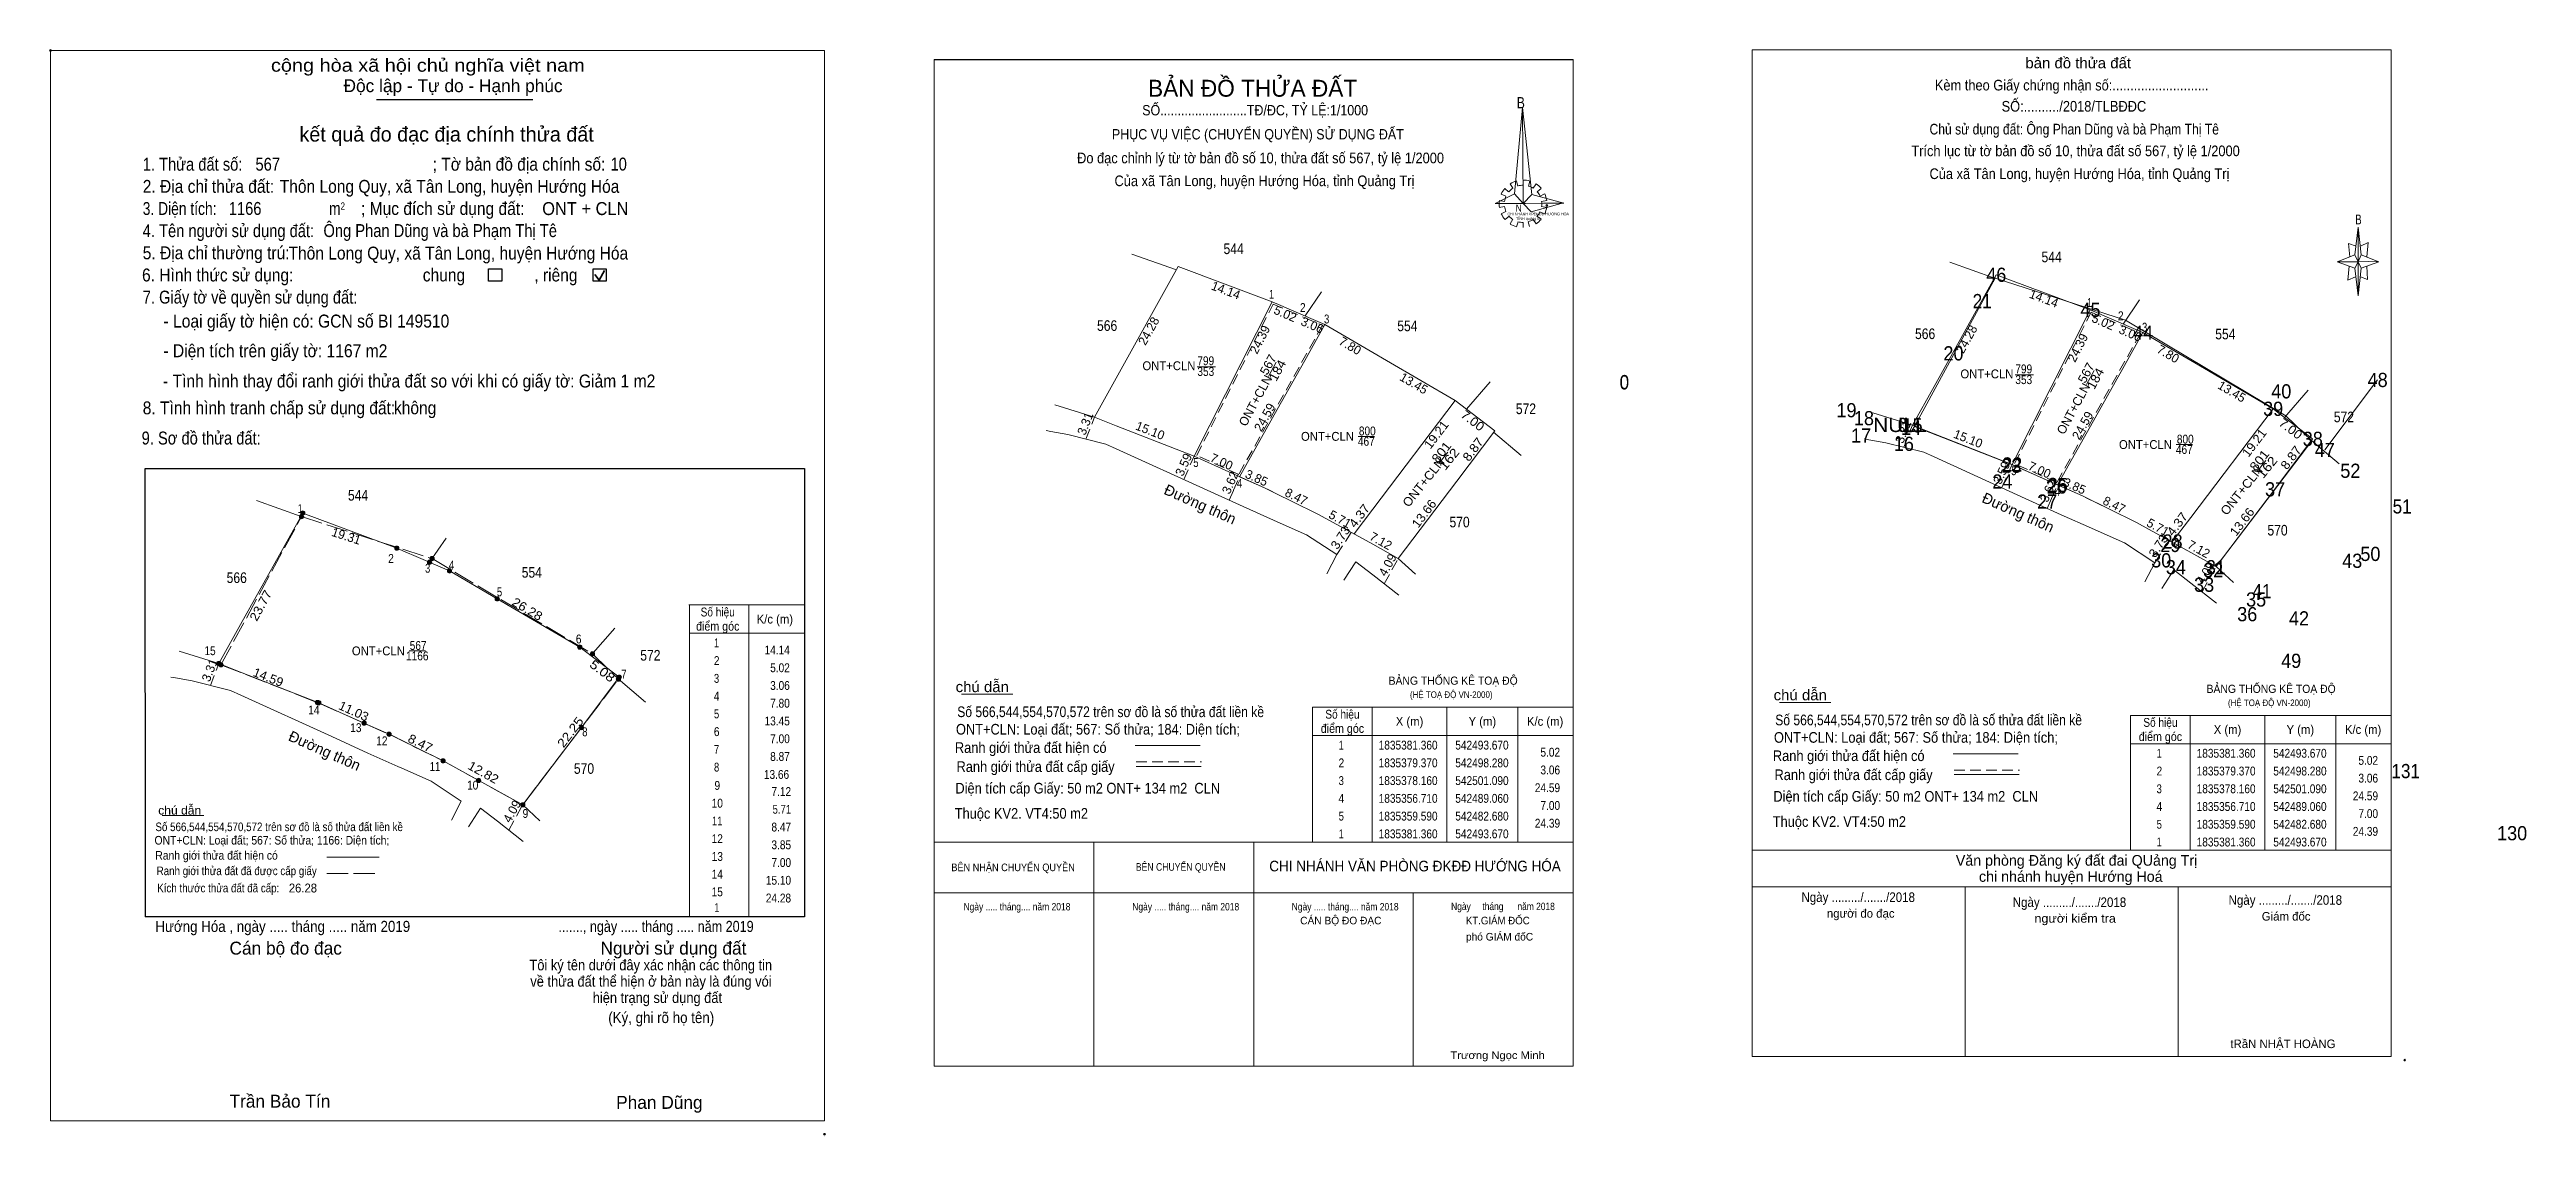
# Model space of a CAD drawing. Header units: metres. Extents: x 541793 to 542638, y 1835265 to 1835636.
# Drawn here: x 542206.3 to 542555.1, y 1835264.9 to 1835418 of the extents above; entities that cross this region are included whole.
import ezdxf
from ezdxf.enums import TextEntityAlignment as Align

# ---------------------------------------------------------------- set-up
doc = ezdxf.new("R2010")
doc.units = ezdxf.units.M
doc.header["$LTSCALE"] = 0.5
doc.header["$PDMODE"] = 32
doc.header["$PDSIZE"] = 0.25
doc.linetypes.add('LONG_DASHED', pattern=[7.5, 6, -1.5])
doc.linetypes.add('MEDIUM_DASHED', pattern=[4.5, 3, -1.5])
for name, color, linetype, lineweight in [('1', 7, 'Continuous', 13), ('10', 7, 'Continuous', 13), ('12', 7, 'Continuous', 13), ('17', 7, 'Continuous', 13), ('2', 7, 'Continuous', 13), ('22', 7, 'Continuous', 13), ('23', 7, 'Continuous', 13), ('5', 7, 'Continuous', 13), ('6', 7, 'Continuous', 13), ('63', 7, 'Continuous', 13)]:
    doc.layers.add(name, color=color, linetype=linetype, lineweight=lineweight)
doc.layers.add('7', color=7, linetype='Continuous')

msp = doc.modelspace()

# ---------------------------------------------------------------- texts
at = {"layer": '1'}
msp.add_text('BẢN ĐỒ THỬA ĐẤT', height=2.383, dxfattribs=at).set_placement((542375.7, 1835411.39), align=Align.CENTER)
for s, height, width, p in [('B', 1.585, 0.8, (542412.91, 1835409.75)), ('CHI NHÁNH VPĐKĐĐ-HƯỚNG HÓA', 0.3749, 0.95, (542411.59, 1835394.68)), ('TỈNH quảng trị', 0.375, 1.05, (542412.8, 1835394.04)), ('N', 0.9904, 0.9, (542412.75, 1835395.18)), ('BẢNG THỐNG KÊ TOẠ ĐỘ ', 1.15, 0.95, (542394.85, 1835328.56)), ('(HỆ TOẠ ĐỘ VN-2000)', 0.93, 0.9, (542397.86, 1835326.7)), ('BẢNG THỐNG KÊ TOẠ ĐỘ ', 1.15, 0.95, (542510.05, 1835327.41)), ('(HỆ TOẠ ĐỘ VN-2000)', 0.93, 0.9, (542513.06, 1835325.55))]:
    msp.add_text(s, height=height, dxfattribs=dict(at, width=width)).set_placement(p)
at = {"layer": '1', "width": 0.9}
for s, p in [('SỐ.........................TĐ/ĐC, TỶ LỆ:1/1000', (542376.055, 1835408.76)), ('PHỤC VỤ VIỆC (CHUYỂN QUYỀN) SỬ DỤNG ĐẤT', (542376.435, 1835405.37))]:
    msp.add_text(s, height=1.459, dxfattribs=at).set_placement(p, align=Align.CENTER)
at = {"layer": '1'}
for s, height, width, p in [('BÊN NHẬN CHUYỂN QUYỀN', 1.07, 0.9, (542350.66, 1835302.3)), ('BÊN CHUYỂN QUYỀN', 1.07, 0.85, (542371.89, 1835302.36)), ('CHI NHÁNH VĂN PHÒNG ĐKĐĐ HƯỚNG HÓA', 1.496, 0.95, (542419.1, 1835302.27)), ('Ngày ..... tháng.... năm 2018', 1.05, 0.85, (542350.04, 1835296.77)), ('Ngày ..... tháng.... năm 2018', 1.05, 0.85, (542373.81, 1835296.77)), ('Ngày ..... tháng.... năm 2018', 1.05, 0.85, (542396.26, 1835296.77)), ('Ngày     tháng      năm 2018', 1.041, 0.85, (542418.26, 1835296.82)), ('KT.GIÁM ĐỐC', 1.07, 0.95, (542414.72, 1835294.81)), ('Trương Ngọc Minh', 1.07, 1.1, (542416.85, 1835275.84))]:
    msp.add_text(s, height=height, dxfattribs=dict(at, width=width)).set_placement(p, align=Align.RIGHT)
for s, p in [('CÁN BỘ ĐO ĐẠC', (542393.85, 1835294.81)), ('phó GIÁM đốC', (542415.21, 1835292.53))]:
    msp.add_text(s, height=1.07, dxfattribs=at).set_placement(p, align=Align.RIGHT)
at = {"layer": '12'}
for s, width, p in [('46', 0.95, (542480.435, 1835385.31)), ('21', 0.9, (542478.445, 1835381.6)), ('45', 0.95, (542493.695, 1835380.36)), ('20', 0.95, (542474.4, 1835374.24)), ('44', 0.95, (542501.105, 1835377.16)), ('0', 0.9, (542428.05, 1835370.16)), ('0', 0.9, (542428.06, 1835370.19)), ('0', 0.9, (542428.06, 1835370.19)), ('40', 0.95, (542520.57, 1835368.89)), ('48', 0.95, (542534.145, 1835370.49)), ('19', 0.95, (542459.335, 1835366.23)), ('18', 0.95, (542461.795, 1835365.11)), ('NULL ', 1.1, (542467.26, 1835364.16)), ('0', 0.9, (542467.25, 1835364.16)), ('0', 0.9, (542467.26, 1835364.16)), ('0', 0.9, (542467.26, 1835364.16)), ('0', 0.9, (542467.27, 1835364.16)), ('14', 0.95, (542468.435, 1835363.76)), ('15', 0.95, (542468.645, 1835364.1)), ('39', 0.95, (542519.425, 1835366.43)), ('17', 0.95, (542461.39, 1835362.66)), ('16', 0.95, (542467.415, 1835361.5)), ('38', 0.95, (542525.005, 1835362.19)), ('47', 0.95, (542526.7, 1835360.63)), ('23', 0.95, (542482.55, 1835358.41)), ('22', 0.95, (542482.675, 1835358.59)), ('52', 0.95, (542530.295, 1835357.7)), ('24', 0.95, (542481.285, 1835356.19)), ('27', 0.95, (542487.6, 1835353.37)), ('26', 0.95, (542488.965, 1835355.48)), ('25', 0.95, (542489.085, 1835355.7)), ('37', 0.95, (542519.7, 1835355.09)), ('51', 0.9, (542537.595, 1835352.68)), ('29', 0.95, (542504.945, 1835347.25)), ('28', 0.95, (542505.265, 1835347.74)), ('30', 0.95, (542503.66, 1835345.08)), ('34', 0.95, (542505.725, 1835344.12)), ('34', 0.95, (542505.735, 1835344.12)), ('34', 0.95, (542505.735, 1835344.12)), ('32', 0.95, (542510.985, 1835343.7)), ('31', 0.9, (542511.355, 1835344.12)), ('43', 0.95, (542530.56, 1835345.02)), ('50', 0.95, (542533.12, 1835345.99)), ('33', 0.95, (542509.7, 1835341.65)), ('35', 0.95, (542517.025, 1835339.57)), ('41', 0.9, (542517.855, 1835340.74)), ('36', 0.95, (542515.775, 1835337.5)), ('42', 0.95, (542523.065, 1835336.91)), ('49', 0.95, (542521.965, 1835330.93)), ('131', 0.9, (542538.095, 1835315.4)), ('130', 0.95, (542553.08, 1835306.65))]:
    msp.add_text(s, height=2, dxfattribs=dict(at, width=width)).set_placement(p, align=Align.CENTER)
at = {"layer": '2'}
for s, height, width, p in [('cộng hòa xã hội chủ nghĩa việt nam', 1.82, 1.15, (542237.45, 1835414.91)), ('1. Thửa đất số:', 1.82, 0.85, (542219.39, 1835400.97)), ('567', 1.82, 0.85, (542235.27, 1835400.97)), ('; Tờ bản đồ địa chính số:', 1.82, 0.9, (542260.22, 1835400.97)), ('10', 1.82, 0.85, (542285.27, 1835400.99)), ('2. Địa chỉ thửa đất:', 1.82, 0.9, (542219.39, 1835397.85)), ('Thôn Long Quy, xã Tân Long, huyện Hướng Hóa', 1.82, 0.9, (542238.68, 1835397.85)), ('4. Tên người sử dụng đất:', 1.82, 0.85, (542219.39, 1835391.61)), ('3. Diện tích:', 1.82, 0.8, (542219.39, 1835394.73)), ('1166', 1.82, 0.85, (542231.51, 1835394.74)), ('Ông Phan Dũng và bà Phạm Thị Tê', 1.82, 0.85, (542244.84, 1835391.62)), ('m', 1.82, 0.8, (542245.63, 1835394.73)), ('2', 1.04, 0.8, (542247.26, 1835395.46)), ('; Mục đích sử dụng đất:', 1.82, 0.9, (542250.13, 1835394.73)), ('ONT + CLN', 1.82, 0.95, (542275.65, 1835394.72)), ('5. Địa chỉ thường trú:', 1.82, 0.9, (542219.39, 1835388.49)), ('Thôn Long Quy, xã Tân Long, huyện Hướng Hóa', 1.82, 0.9, (542239.92, 1835388.45)), ('6. Hình thức sử dụng:', 1.82, 0.9, (542219.29, 1835385.37)), ('chung                , riêng', 1.82, 0.9, (542258.83, 1835385.37)), ('7. Giấy tờ về quyền sử dụng đất:', 1.82, 0.85, (542219.39, 1835382.25)), ('8. Tình hình tranh chấp sử dụng đất: ', 1.82, 0.9, (542219.39, 1835366.65)), ('không', 1.82, 0.9, (542254.77, 1835366.66)), ('9. Sơ đồ thửa đất:', 1.82, 0.85, (542219.24, 1835362.4)), ('Hướng Hóa , ngày ..... tháng ..... năm 2019', 1.56, 0.9, (542221.17, 1835293.74)), ('......., ngày ..... tháng ..... năm 2019', 1.56, 0.85, (542277.93, 1835293.74)), ('(Ký, ghi rõ họ tên)', 1.56, 0.9, (542284.95, 1835280.9))]:
    msp.add_text(s, height=height, dxfattribs=dict(at, width=width)).set_placement(p)
for s, p in [('Độc lập - Tự do - Hạnh phúc', (542247.67, 1835412.03)), ('Cán bộ đo đạc', (542231.61, 1835290.55)), ('Người sử dụng đất', (542283.86, 1835290.55)), ('Trần Bảo Tín', (542231.61, 1835268.99)), ('Phan Dũng', (542286.06, 1835268.82))]:
    msp.add_text(s, height=1.82, dxfattribs=at).set_placement(p)
for s, height, p in [('kết quả đo đạc địa chính thửa đất', 2.08, (542262.185, 1835405.07)), ('.', 0.52, (542315.3657, 1835264.93))]:
    msp.add_text(s, height=height, dxfattribs=at).set_placement(p, align=Align.CENTER)
for s, height, width, p in [('544', 1.5, 0.85, (542373.025, 1835389.22)), ('544', 1.5, 0.85, (542488.225, 1835388.07)), ('566', 1.5, 0.85, (542355.21, 1835378.4)), ('554', 1.5, 0.85, (542397.495, 1835378.36)), ('566', 1.5, 0.85, (542470.41, 1835377.25)), ('554', 1.5, 0.85, (542512.695, 1835377.21)), ('353', 1.25, 0.85, (542369.105, 1835372.06)), ('799', 1.25, 0.85, (542369.1, 1835373.57)), ('799', 1.25, 0.85, (542484.3, 1835372.42)), ('353', 1.25, 0.85, (542484.305, 1835370.91)), ('572', 1.5, 0.85, (542414.19, 1835366.68)), ('572', 1.5, 0.85, (542529.39, 1835365.53)), ('467', 1.25, 0.85, (542391.715, 1835362.22)), ('800', 1.25, 0.85, (542391.85, 1835363.68)), ('467', 1.25, 0.85, (542506.915, 1835361.07)), ('800', 1.25, 0.85, (542507.05, 1835362.53)), ('544', 1.5, 0.85, (542249.715, 1835354.5)), ('570', 1.5, 0.85, (542404.845, 1835350.73)), ('570', 1.5, 0.85, (542520.045, 1835349.58)), ('554', 1.5, 0.85, (542274.185, 1835343.64)), ('566', 1.5, 0.85, (542232.63, 1835342.89)), ('567', 1.25, 0.85, (542258.175, 1835333.46)), ('1166', 1.25, 0.85, (542258.055, 1835332)), ('572', 1.5, 0.85, (542290.88, 1835331.96)), ('Số hiệu', 1.25, 0.85, (542388.35, 1835323.78)), ('X (m)', 1.25, 0.95, (542397.8, 1835322.78)), ('Y (m)', 1.25, 0.95, (542408.055, 1835322.78)), ('K/c (m)', 1.25, 0.95, (542416.895, 1835322.78)), ('Số hiệu', 1.25, 0.85, (542503.55, 1835322.63)), ('điểm góc', 1.25, 0.9, (542388.35, 1835321.78)), (' 1', 1.25, 0.75, (542388, 1835319.43)), ('1835381.360', 1.25, 0.85, (542397.6, 1835319.43)), ('542493.670', 1.25, 0.85, (542408, 1835319.43)), ('điểm góc', 1.25, 0.9, (542503.55, 1835320.63)), ('X (m)', 1.25, 0.95, (542513, 1835321.63)), ('Y (m)', 1.25, 0.95, (542523.255, 1835321.63)), ('K/c (m)', 1.25, 0.95, (542532.095, 1835321.63)), ('570', 1.5, 0.85, (542281.535, 1835316.01)), (' 2', 1.25, 0.85, (542388.005, 1835316.93)), ('1835379.370', 1.25, 0.85, (542397.6, 1835316.93)), ('542498.280', 1.25, 0.85, (542408, 1835316.93)), (' 2', 1.25, 0.85, (542503.205, 1835315.78)), (' 1', 1.25, 0.75, (542503.2, 1835318.28)), ('1835381.360', 1.25, 0.85, (542512.8, 1835318.28)), ('1835379.370', 1.25, 0.85, (542512.8, 1835315.78)), ('542493.670', 1.25, 0.85, (542523.2, 1835318.28)), ('542498.280', 1.25, 0.85, (542523.2, 1835315.78)), (' 3', 1.25, 0.8, (542387.995, 1835314.43)), ('1835378.160', 1.25, 0.85, (542397.6, 1835314.43)), ('542501.090', 1.25, 0.85, (542408, 1835314.43)), (' 3', 1.25, 0.8, (542503.195, 1835313.28)), ('1835378.160', 1.25, 0.85, (542512.8, 1835313.28)), ('542501.090', 1.25, 0.85, (542523.2, 1835313.28)), (' 4', 1.25, 0.85, (542388, 1835311.93)), (' 5', 1.25, 0.8, (542388.005, 1835309.43)), ('1835356.710', 1.25, 0.85, (542397.6, 1835311.93)), ('1835359.590', 1.25, 0.85, (542397.6, 1835309.43)), ('542489.060', 1.25, 0.85, (542408, 1835311.93)), ('542482.680', 1.25, 0.85, (542408, 1835309.43)), (' 4', 1.25, 0.85, (542503.2, 1835310.78)), ('1835356.710', 1.25, 0.85, (542512.8, 1835310.78)), ('542489.060', 1.25, 0.85, (542523.2, 1835310.78)), (' 1', 1.25, 0.75, (542388, 1835306.93)), ('1835381.360', 1.25, 0.85, (542397.6, 1835306.93)), ('542493.670', 1.25, 0.85, (542408, 1835306.93)), (' 5', 1.25, 0.8, (542503.205, 1835308.28)), (' 1', 1.25, 0.75, (542503.2, 1835305.78)), ('1835359.590', 1.25, 0.85, (542512.8, 1835308.28)), ('1835381.360', 1.25, 0.85, (542512.8, 1835305.78)), ('542482.680', 1.25, 0.85, (542523.2, 1835308.28)), ('542493.670', 1.25, 0.85, (542523.2, 1835305.78)), ('Tôi ký tên dưới đây xác nhận các thông tin', 1.503, 0.9, (542290.94, 1835288.33)), ('về thửa đất thể hiện ở bản này là đúng vói', 1.503, 0.9, (542290.965, 1835286.03)), ('hiện trạng sử dụng đất', 1.503, 0.9, (542291.875, 1835283.73))]:
    msp.add_text(s, height=height, dxfattribs=dict(at, width=width)).set_placement(p, align=Align.CENTER)
for s, height, rotation, p in [('14.14', 1.25, 339.501, (542371.7161, 1835383.5336)), ('14.14', 1.25, 339.501, (542486.9211, 1835382.3818)), ('24.28', 1.25, 60.89, (542361.619, 1835378.086)), ('5.02', 1.25, 336.652, (542380.0523, 1835380.2386)), ('3.06', 1.25, 336.703, (542383.8628, 1835378.64)), ('5.02', 1.25, 336.652, (542495.2523, 1835379.0886)), ('24.39', 1.25, 63.214, (542377.2758, 1835376.8933)), ('7.80', 1.25, 329.654, (542389.1192, 1835375.7647)), ('24.28', 1.25, 60.89, (542476.819, 1835376.936)), ('24.39', 1.25, 63.214, (542492.4758, 1835375.7433)), ('3.06', 1.25, 336.703, (542499.0628, 1835377.49)), ('7.80', 1.25, 329.654, (542504.3192, 1835374.6147)), ('13.45', 1.25, 329.679, (542398.0895, 1835370.4725)), ('13.45', 1.25, 329.679, (542513.2945, 1835369.3196)), ('3.31', 1.25, 68.552, (542352.7081, 1835365.1115)), ('24.59', 1.25, 60.715, (542377.944, 1835365.9293)), ('3.31', 1.25, 68.552, (542467.9081, 1835363.9615)), ('24.59', 1.25, 60.715, (542493.144, 1835364.7793)), ('15.10', 1.25, 338.6, (542361.047, 1835363.7788)), ('15.10', 1.25, 338.6, (542476.247, 1835362.6288)), ('3.59', 1.25, 65.649, (542366.5513, 1835359.3073)), ('7.00', 1.25, 335.705, (542371.0779, 1835359.4058)), ('3.62', 1.25, 66.198, (542373.1161, 1835356.7928)), ('3.85', 1.25, 336.098, (542376.0068, 1835357.1278)), ('3.59', 1.25, 65.649, (542481.7513, 1835358.1573)), ('7.00', 1.25, 335.705, (542486.2779, 1835358.2558)), ('Đường thôn', 1.5, 336.038, (542368.0104, 1835353.2932)), ('8.47', 1.25, 333.737, (542381.5734, 1835354.4932)), ('Đường thôn', 1.5, 336.038, (542483.2104, 1835352.1432)), ('3.62', 1.25, 66.198, (542488.3161, 1835355.6428)), ('3.85', 1.25, 336.098, (542491.2068, 1835355.9778)), ('5.71', 1.25, 331.189, (542387.7138, 1835351.3494)), ('8.47', 1.25, 333.737, (542496.7734, 1835353.3432)), ('5.71', 1.25, 331.189, (542502.9088, 1835350.2022)), ('7.12', 1.25, 331.094, (542393.4579, 1835348.2663)), ('7.12', 1.25, 331.094, (542508.6579, 1835347.1163)), ('4.09', 1.25, 61.054, (542395.2521, 1835345.1425)), ('4.09', 1.25, 61.054, (542510.4521, 1835343.9925)), ('3.31', 1.25, 68.552, (542229.3981, 1835330.3915)), ('Đường thôn', 1.5, 336.038, (542244.7004, 1835318.5731)), ('4.09', 1.25, 61.054, (542271.9421, 1835310.4225))]:
    msp.add_text(s, height=height, rotation=rotation, dxfattribs=at).set_placement(p, align=Align.CENTER)
for s, width, p in [(' 1', 0.75, (542378.71, 1835382.93)), (' 2', 0.85, (542383.16, 1835381.06)), (' 3', 0.8, (542386.5, 1835379.45)), (' 1', 0.75, (542493.91, 1835381.78)), (' 2', 0.85, (542498.36, 1835379.91)), (' 3', 0.8, (542501.7, 1835378.3)), ('ONT+CLN', 0.95, (542367.64, 1835372.87)), ('ONT+CLN', 0.95, (542482.84, 1835371.72)), ('ONT+CLN', 0.95, (542389.97, 1835362.92)), ('ONT+CLN', 0.95, (542505.17, 1835361.77)), (' 5', 0.8, (542368.08, 1835359.23)), (' 5', 0.8, (542483.28, 1835358.08)), (' 4', 0.85, (542374.26, 1835356.31)), (' 4', 0.85, (542489.46, 1835355.16)), ('ONT+CLN', 0.95, (542256.3, 1835332.7)), ('3.06', 0.85, (542419, 1835315.93)), ('5.02', 0.85, (542419, 1835318.43)), ('5.02', 0.85, (542534.2, 1835317.28)), ('24.59', 0.85, (542419, 1835313.43)), ('24.59', 0.85, (542534.2, 1835312.28)), ('3.06', 0.85, (542534.2, 1835314.78)), ('7.00', 0.85, (542419, 1835310.93)), ('7.00', 0.85, (542534.2, 1835309.78)), ('24.39', 0.85, (542419, 1835308.43)), ('24.39', 0.85, (542534.2, 1835307.28))]:
    msp.add_text(s, height=1.25, dxfattribs=dict(at, width=width)).set_placement(p, align=Align.RIGHT)
for s, rotation, width, p in [('567', 61.552, 1.05, (542378.4391, 1835373.3473)), ('184', 61.552, 1.1, (542379.7526, 1835372.5323)), ('567', 61.552, 1.05, (542493.6391, 1835372.1973)), ('184', 61.552, 1.1, (542494.9526, 1835371.3823)), ('19.21', 52.808, 1.05, (542402.071, 1835363.4072)), ('7.00', 322.671, 1.1, (542406.316, 1835365.2692)), ('7.00', 322.671, 1.1, (542521.516, 1835364.1192)), ('801', 51.178, 1.15, (542402.7745, 1835360.9332)), ('8.87', 53.156, 1.1, (542407.2391, 1835361.3302)), ('19.21', 52.808, 1.05, (542517.271, 1835362.2572)), ('8.87', 53.156, 1.1, (542522.4354, 1835360.1752)), ('162', 51.178, 1.2, (542403.8748, 1835359.9532)), ('801', 51.178, 1.15, (542517.9745, 1835359.7832)), ('162', 51.178, 1.2, (542519.0747, 1835358.8032)), ('4.37', 52.815, 1.1, (542391.2207, 1835351.9673)), ('13.66', 52.795, 1.05, (542400.3495, 1835352.2871)), ('4.37', 52.815, 1.1, (542506.4207, 1835350.8173)), ('13.66', 52.795, 1.05, (542515.5495, 1835351.1371)), ('3.73', 56.693, 1.05, (542388.5869, 1835348.9368)), ('3.73', 56.693, 1.05, (542503.7869, 1835347.7868))]:
    msp.add_text(s, height=1.25, rotation=rotation, dxfattribs=dict(at, width=width)).set_placement(p, align=Align.CENTER)
for p in [(542378.5146, 1835371.7446), (542493.7146, 1835370.5946)]:
    msp.add_text('ONT+CLN', height=1.25, rotation=61.552, dxfattribs=at).set_placement(p, align=Align.RIGHT)
at = {"layer": '2', "width": 1.05}
for p in [(542402.8438, 1835359.8865), (542518.0438, 1835358.7364)]:
    msp.add_text('ONT+CLN', height=1.25, rotation=51.178, dxfattribs=at).set_placement(p, align=Align.RIGHT)
at = {"layer": '22'}
msp.add_text('19.31', height=1.25, rotation=342.147, dxfattribs=at).set_placement((542247.8684, 1835348.9138), align=Align.CENTER)
for s, rotation, width, p in [('23.77', 61.451, 1.1, (542236.556, 1835339.4213)), ('26.28', 329.268, 1.1, (542273.2356, 1835338.6798)), ('14.59', 338.603, 1.05, (542236.842, 1835329.0342)), ('5.08', 322.652, 1.2, (542283.7409, 1835330.0007)), ('11.03', 335.624, 1.05, (542248.8471, 1835324.2689)), ('22.25', 52.782, 1.15, (542280.114, 1835321.497)), ('8.47', 333.775, 1.1, (542258.2038, 1835319.7704)), ('12.82', 331.143, 1.1, (542267.0584, 1835315.6612))]:
    msp.add_text(s, height=1.25, rotation=rotation, dxfattribs=dict(at, width=width)).set_placement(p, align=Align.CENTER)
at = {"layer": '22', "width": 0.95}
msp.add_text('26.28', height=1.25, dxfattribs=at).set_placement((542241.95, 1835299.3), align=Align.CENTER)
at = {"layer": '5'}
for s, height, width, p in [('bản đồ thửa đất', 1.5, 1.05, (542491.97, 1835415.39)), ('Kèm theo Giấy chứng nhận số:...........................', 1.5, 0.9, (542491.05, 1835412.27)), ('SỐ:........../2018/TLBĐĐC', 1.5, 0.9, (542491.365, 1835409.29)), ('Chủ sử dụng đất: Ông Phan Dũng và bà Phạm Thị Tê', 1.5, 0.85, (542491.41, 1835406.07)), ('Trích lục từ tờ bản đồ số 10, thửa đất số 567, tỷ lệ 1/2000 ', 1.5, 0.9, (542491.85, 1835403.01)), ('Đo đạc chỉnh lý từ tờ bản đồ số 10, thửa đất số 567, tỷ lệ 1/2000 ', 1.5, 0.9, (542377.07, 1835402.01)), ('Của xã Tân Long, huyện Hướng Hóa, tỉnh Quảng Trị', 1.5, 0.9, (542492.145, 1835399.79)), ('Của xã Tân Long, huyện Hướng Hóa, tỉnh Quảng Trị', 1.5, 0.9, (542377.365, 1835398.79)), ('B', 1.378, 0.75, (542531.43, 1835393.41))]:
    msp.add_text(s, height=height, dxfattribs=dict(at, width=width)).set_placement(p, align=Align.CENTER)
at = {"layer": '6'}
for s, height, width, p in [('chú dẫn', 1.5, 1.05, (542333.88, 1835327.52)), ('chú dẫn', 1.5, 1.05, (542449.08, 1835326.37)), ('Số 566,544,554,570,572 trên sơ đồ là số thửa đất liền kề', 1.5, 0.85, (542334.1, 1835324)), ('Số 566,544,554,570,572 trên sơ đồ là số thửa đất liền kề', 1.5, 0.85, (542449.3, 1835322.85)), ('Ranh giới thửa đất hiện có ', 1.5, 0.9, (542333.77, 1835318.96)), ('ONT+CLN: Loại đất; 567: Số thửa; 184: Diện tích;', 1.5, 0.9, (542333.92, 1835321.54)), ('ONT+CLN: Loại đất; 567: Số thửa; 184: Diện tích;', 1.5, 0.9, (542449.12, 1835320.39)), ('Ranh giới thửa đất cấp giấy', 1.5, 0.9, (542334, 1835316.28)), ('Ranh giới thửa đất hiện có ', 1.5, 0.9, (542448.97, 1835317.81)), ('Ranh giới thửa đất cấp giấy', 1.5, 0.9, (542449.2, 1835315.13)), ('Diện tích cấp Giấy: 50 m2 ONT+ 134 m2  CLN', 1.5, 0.9, (542333.84, 1835313.24)), ('Diện tích cấp Giấy: 50 m2 ONT+ 134 m2  CLN', 1.5, 0.9, (542449.04, 1835312.09)), ('chú dẫn', 1.211, 1.05, (542221.57, 1835310.27)), ('Thuộc KV2. VT4:50 m2', 1.5, 0.9, (542333.75, 1835309.69)), ('Thuộc KV2. VT4:50 m2', 1.5, 0.9, (542448.95, 1835308.54)), ('ONT+CLN: Loại đất; 567: Số thửa; 1166: Diện tích;', 1.21, 0.9, (542221.05, 1835306.05)), ('Số 566,544,554,570,572 trên sơ đồ là số thửa đất liền kề', 1.21, 0.85, (542221.18, 1835307.94)), ('Ranh giới thửa đất hiện có ', 1.211, 0.9, (542221.16, 1835303.92)), ('Ranh giới thửa đất đã được cấp giấy', 1.211, 0.85, (542221.35, 1835301.74)), ('Kích thước thửa đất đã cấp: ', 1.21, 0.85, (542221.43, 1835299.32))]:
    msp.add_text(s, height=height, dxfattribs=dict(at, width=width)).set_placement(p)
for s, height, p in [(' Văn phòng Đăng ký đất đai QUảng Trị', 1.5, (542491.46, 1835303.07)), ('chi nhánh huyện Hướng Hoá', 1.5, (542490.925, 1835300.8)), ('người đo đạc', 1.2, (542461.345, 1835295.75)), ('Giám đốc', 1.2, (542521.255, 1835295.34)), ('tRầN NHẬT HOÀNG', 1.2, (542520.805, 1835277.38))]:
    msp.add_text(s, height=height, dxfattribs=at).set_placement(p, align=Align.CENTER)
for s, height, width, p in [('Ngày ........./......./2018', 1.35, 0.9, (542460.99, 1835297.96)), ('Ngày ........./......./2018', 1.35, 0.9, (542490.74, 1835297.25)), ('người kiểm tra', 1.2, 1.1, (542491.54, 1835295.05)), ('Ngày ........./......./2018', 1.35, 0.9, (542521.14, 1835297.56))]:
    msp.add_text(s, height=height, dxfattribs=dict(at, width=width)).set_placement(p, align=Align.CENTER)
at = {"layer": '63'}
for s, width, p in [(' 1', 0.75, (542241.92, 1835352.74)), (' 2', 0.85, (542254.75, 1835345.73)), (' 3', 0.8, (542259.89, 1835344.34)), (' 4', 0.85, (542263.28, 1835344.79)), (' 5', 0.8, (542270.01, 1835341.01)), (' 6', 0.85, (542281.18, 1835334.38)), (' 15', 0.85, (542229.66, 1835332.73)), ('14.14', 0.85, (542310.52, 1835332.83)), ('5.02', 0.85, (542310.52, 1835330.33)), (' 7', 0.8, (542287.52, 1835329.41)), ('3.06', 0.85, (542310.52, 1835327.83)), (' 14', 0.85, (542244.28, 1835324.38)), ('13.45', 0.85, (542310.52, 1835322.83)), ('7.80', 0.85, (542310.52, 1835325.33)), (' 13', 0.85, (542250.2, 1835321.89)), (' 12', 0.85, (542253.86, 1835320.04)), (' 8', 0.8, (542282.03, 1835321.3)), ('7.00', 0.85, (542310.52, 1835320.33)), (' 11', 0.8, (542261.29, 1835316.43)), ('8.87', 0.85, (542310.52, 1835317.83)), (' 10', 0.85, (542266.65, 1835313.79)), ('13.66', 0.85, (542310.43, 1835315.3)), ('7.12', 0.85, (542310.7, 1835312.89)), (' 9', 0.85, (542273.68, 1835309.8)), ('5.71', 0.8, (542310.7, 1835310.39)), ('3.85', 0.85, (542310.7, 1835305.39)), ('8.47', 0.85, (542310.7, 1835307.89)), ('7.00', 0.85, (542310.7, 1835302.89)), ('15.10', 0.85, (542310.7, 1835300.39)), ('24.28', 0.85, (542310.7, 1835297.89))]:
    msp.add_text(s, height=1.25, dxfattribs=dict(at, width=width)).set_placement(p, align=Align.RIGHT)
for s, width, p in [('Số hiệu', 0.85, (542300.37, 1835338.18)), ('K/c (m)', 0.95, (542308.415, 1835337.18)), ('điểm góc', 0.9, (542300.37, 1835336.18)), (' 1', 0.75, (542300.02, 1835333.83)), (' 2', 0.85, (542300.025, 1835331.33)), (' 4', 0.85, (542300.02, 1835326.33)), (' 3', 0.8, (542300.015, 1835328.83)), (' 5', 0.8, (542300.025, 1835323.83)), (' 6', 0.85, (542300.025, 1835321.33)), (' 8', 0.8, (542300.025, 1835316.33)), (' 7', 0.8, (542300.025, 1835318.83)), (' 9', 0.85, (542300.11, 1835313.75)), (' 10', 0.85, (542300.11, 1835311.25)), (' 11', 0.8, (542300.11, 1835308.75)), (' 12', 0.85, (542300.105, 1835306.25)), (' 13', 0.85, (542300.115, 1835303.75)), (' 15', 0.85, (542300.105, 1835298.76)), (' 14', 0.85, (542300.11, 1835301.25)), (' 1', 0.75, (542300.07, 1835296.53))]:
    msp.add_text(s, height=1.25, dxfattribs=dict(at, width=width)).set_placement(p, align=Align.CENTER)
at = {"layer": '7', "width": 0.9}
for s, p in [('     - Loại giấy tờ hiện có: GCN số BI 149510', (542219.25, 1835378.87)), ('- Diện tích trên giấy tờ: 1167 m2', (542222.29, 1835374.69)), ('     - Tình hình thay đổi ranh giới thửa đất so với khi có giấy tờ: Giảm 1 m2 ', (542219.18, 1835370.43))]:
    msp.add_text(s, height=1.83, dxfattribs=at).set_placement(p)

# ---------------------------------------------------------------- hatches: boundary and pattern name
at = {"layer": '63'}
for points in [[(542242.0608, 1835352.25, 1), (542241.4608, 1835352.25, 1)], [(542242.234, 1835352.7481, 1), (542241.634, 1835352.7481, 1)], [(542255.474, 1835347.7981, 1), (542254.874, 1835347.7981, 1)], [(542260.084, 1835345.8081, 1), (542259.484, 1835345.8081, 1)], [(542260.4408, 1835346.33, 1), (542259.8408, 1835346.33, 1)], [(542262.894, 1835344.5981, 1), (542262.294, 1835344.5981, 1)], [(542269.624, 1835340.6581, 1), (542269.024, 1835340.6581, 1)], [(542230.424, 1835331.5381, 1), (542229.824, 1835331.5381, 1)], [(542230.7008, 1835331.37, 1), (542230.1008, 1835331.37, 1)], [(542281.234, 1835333.8681, 1), (542280.634, 1835333.8681, 1)], [(542283.0308, 1835332.9, 1), (542282.4308, 1835332.9, 1)], [(542286.6808, 1835329.36, 1), (542286.0808, 1835329.36, 1)], [(542286.794, 1835329.6281, 1), (542286.194, 1835329.6281, 1)], [(542244.2908, 1835326.05, 1), (542243.6908, 1835326.05, 1)], [(542244.484, 1835326.0281, 1), (542243.884, 1835326.0281, 1)], [(542250.864, 1835323.1481, 1), (542250.264, 1835323.1481, 1)], [(542254.3808, 1835321.59, 1), (542253.7808, 1835321.59, 1)], [(542254.384, 1835321.5881, 1), (542253.784, 1835321.5881, 1)], [(542281.484, 1835322.5281, 1), (542280.884, 1835322.5281, 1)], [(542261.9808, 1835317.84, 1), (542261.3808, 1835317.84, 1)], [(542261.984, 1835317.8381, 1), (542261.384, 1835317.8381, 1)], [(542266.984, 1835315.0881, 1), (542266.384, 1835315.0881, 1)], [(542273.214, 1835311.6481, 1), (542272.614, 1835311.6481, 1)]]:
    msp.add_hatch(color=256, dxfattribs=at).paths.add_polyline_path(points)

# ---------------------------------------------------------------- linework, layer by layer
at = {"layer": '1'}
for p, q in [((542411.38, 1835397.37), (542410.72, 1835397.65)), ((542411.2, 1835398.47), (542411.75, 1835397.99)), ((542412.36, 1835398.51), (542411.97, 1835399.1)), ((542412.86, 1835399.51), (542413.03, 1835398.81)), ((542413.78, 1835398.92), (542413.8, 1835399.65)), ((542414.74, 1835399.51), (542414.56, 1835398.78)), ((542415.22, 1835398.51), (542415.61, 1835399.1)), ((542416.33, 1835398.47), (542415.78, 1835398.01)), ((542416.18, 1835397.4), (542416.83, 1835397.71)), ((542410.44, 1835396.76), (542411.16, 1835396.64)), ((542411.16, 1835395.92), (542410.44, 1835395.8)), ((542410.72, 1835394.91), (542411.38, 1835395.23)), ((542411.81, 1835394.55), (542411.25, 1835394.09)), ((542411.97, 1835393.48), (542412.34, 1835394.12)), ((542413.08, 1835393.78), (542412.86, 1835393.07)), ((542413.43, 1835396.33), (542414.13, 1835396.33)), ((542413.78, 1835392.96), (542413.78, 1835393.66)), ((542414.5, 1835393.78), (542414.71, 1835393.09)), ((542415.61, 1835393.48), (542415.22, 1835394.09)), ((542415.74, 1835394.55), (542416.33, 1835394.12)), ((542416.85, 1835394.89), (542416.13, 1835395.16)), ((542417.14, 1835396.76), (542416.39, 1835396.64)), ((542416.39, 1835395.92), (542417.14, 1835395.8)), ((542330.85, 1835306.4), (542420.85, 1835306.4)), ((542353.35, 1835306.4), (542353.35, 1835274.81)), ((542375.85, 1835306.4), (542375.85, 1835274.81)), ((542330.85, 1835299.23), (542420.85, 1835299.23)), ((542398.33, 1835299.23), (542398.33, 1835274.81))]:
    msp.add_line(p, q, dxfattribs=at)
for points in [[(542330.85, 1835274.81), (542330.85, 1835416.6), (542420.85, 1835416.6), (542420.85, 1835274.81)], [(542330.85, 1835274.81), (542330.85, 1835416.6), (542420.85, 1835416.6), (542420.85, 1835274.81)], [(542413.73, 1835409.85), (542413.78, 1835396.35), (542412.6, 1835397.69)], [(542413.73, 1835409.85), (542413.78, 1835396.35), (542415.02, 1835397.6)], [(542409.85, 1835396.35), (542412.6, 1835397.69), (542413.78, 1835396.35)], [(542419.54, 1835396.39), (542413.78, 1835396.35), (542415.02, 1835397.6)], [(542419.49, 1835396.42), (542414.91, 1835395.19), (542413.78, 1835396.35)]]:
    msp.add_lwpolyline(points, close=True, dxfattribs=at)
for centre, major_axis, start_param, end_param in [((542413.7872, 1835396.3011), (3.3649, 0), 2.43958176, 2.72400246), ((542413.7872, 1835396.3011), (2.6372, 0), 2.72368549, 3.01515824), ((542413.7872, 1835396.3011), (2.6372, 0), 2.13373541, 2.44496261), ((542413.7872, 1835396.3011), (3.3649, 0), 1.84955988, 2.13900916), ((542413.7872, 1835396.3011), (2.6372, 0), 1.56985589, 1.85611068), ((542413.7872, 1835396.3011), (3.3649, 0), 1.27924208, 1.56332225), ((542413.7872, 1835396.3011), (2.6372, 0), 1.00270906, 1.2755622), ((542413.7872, 1835396.3011), (3.3649, 0), 0.71056237, 0.99687234), ((542413.7872, 1835396.3011), (2.6372, 0), 0.42678376, 0.70646463), ((542413.7872, 1835396.3011), (3.3649, 0), 0.1390515, 0.43393316), ((542413.7872, 1835396.3011), (3.3649, 0), 3.00667928, 3.29139349), ((542413.7872, 1835396.3011), (3.3649, 0), 3.56988637, 3.85691866), ((542413.7872, 1835396.3011), (2.6372, 0), 3.28229955, 3.56105054), ((542413.7872, 1835396.3011), (2.6372, 0), 3.86077574, 4.13258255), ((542413.7872, 1835396.3011), (2.6372, 0), 4.43854677, 4.71314001), ((542413.7872, 1835396.3011), (2.6372, 0), 4.99087134, 5.28933161), ((542413.7872, 1835396.3011), (3.3649, 0), 5.28561416, 5.56798705), ((542413.7872, 1835396.3011), (2.6372, 0), 5.56137327, 5.83951437), ((542413.7872, 1835396.3011), (2.6372, 0), 6.13558388, 6.41618463), ((542413.7872, 1835396.3011), (3.3649, 0), 5.85230288, 6.13839648), ((542413.768, 1835396.2811), (3.3649, 0), 4.1470906, 4.43659307)]:
    msp.add_ellipse(centre, major_axis=major_axis, ratio=0.995001, start_param=start_param, end_param=end_param, dxfattribs=at)
msp.add_point((542417.14, 1835396.07), dxfattribs=at)
at = {"layer": '10'}
for p, q in [((542468.9, 1835364.93), (542480.26, 1835385.81)), ((542511.41, 1835345.21), (542524.88, 1835362.92))]:
    msp.add_line(p, q, dxfattribs=at)
at = {"layer": '10', "linetype": 'LONG_DASHED'}
msp.add_line((542272.91, 1835311.65), (542286.38, 1835329.36), dxfattribs=at)
at = {"layer": '10'}
msp.add_lwpolyline([(542480.26, 1835385.81), (542498.64, 1835379.89), (542521.23, 1835366.46), (542524.88, 1835362.92)], dxfattribs=at)
at = {"layer": '10', "linetype": 'LONG_DASHED'}
msp.add_lwpolyline([(542230.4, 1835331.37), (542241.76, 1835352.25), (542260.14, 1835346.33), (542282.73, 1835332.9), (542286.38, 1835329.36)], dxfattribs=at)
at = {"layer": '12'}
msp.add_line((542526.7, 1835361.63), (542534.14, 1835371.49), dxfattribs=at)
at = {"layer": '17'}
for p, q in [((542334.69, 1835327.22), (542341.93, 1835327.22)), ((542449.89, 1835326.07), (542457.13, 1835326.07)), ((542222.14, 1835310.14), (542227.99, 1835310.14)), ((542446.05, 1835276.19), (542446.07, 1835300.1)), ((542476.05, 1835276.16), (542476.07, 1835300.08)), ((542506.05, 1835276.14), (542506.07, 1835300.05))]:
    msp.add_line(p, q, dxfattribs=at)
at = {"layer": '2', "lineweight": 25}
for p, q in [((542252.3, 1835410.99), (542274.35, 1835410.99)), ((542219.75, 1835359), (542312.57, 1835359)), ((542219.76, 1835295.87), (542219.75, 1835359)), ((542312.57, 1835359), (542312.57, 1835295.87)), ((542312.57, 1835295.87), (542219.75, 1835295.87))]:
    msp.add_line(p, q, dxfattribs=at)
at = {"layer": '2', "lineweight": 35}
for p, q in [((542283.67, 1835385.54), (542284.43, 1835386.89)), ((542283.05, 1835386.35), (542283.67, 1835385.54))]:
    msp.add_line(p, q, dxfattribs=at)
at = {"layer": '2'}
for p, q in [((542358.69, 1835389.22), (542364.97, 1835386.99)), ((542365.23, 1835387.46), (542378.47, 1835382.51)), ((542473.89, 1835388.07), (542480.17, 1835385.84)), ((542383.08, 1835380.52), (542385.41, 1835383.91)), ((542480.43, 1835386.31), (542493.67, 1835381.36)), ((542378.47, 1835382.51), (542367.48, 1835360.74)), ((542378.47, 1835382.51), (542379.67, 1835381.99)), ((542379.67, 1835381.99), (542381.19, 1835381.34)), ((542381.19, 1835381.34), (542385.89, 1835379.31)), ((542493.67, 1835381.36), (542482.68, 1835359.59)), ((542493.67, 1835381.36), (542494.87, 1835380.84)), ((542494.87, 1835380.84), (542496.39, 1835380.19)), ((542496.39, 1835380.19), (542501.09, 1835378.16)), ((542498.28, 1835379.37), (542500.61, 1835382.76)), ((542383.05, 1835374.25), (542385.89, 1835379.31)), ((542385.89, 1835379.31), (542392.62, 1835375.37)), ((542498.25, 1835373.1), (542501.09, 1835378.16)), ((542501.09, 1835378.16), (542507.82, 1835374.22)), ((542367.89, 1835373.36), (542370.49, 1835373.36)), ((542377.94, 1835372), (542379.01, 1835373.98)), ((542383.05, 1835374.25), (542379.16, 1835367.31)), ((542379.16, 1835367.31), (542383.05, 1835374.25)), ((542493.14, 1835370.85), (542494.21, 1835372.83)), ((542498.25, 1835373.1), (542494.36, 1835366.16)), ((542494.36, 1835366.16), (542498.25, 1835373.1)), ((542405.82, 1835367.37), (542409.17, 1835371.22)), ((542483.09, 1835372.21), (542485.69, 1835372.21)), ((542521.02, 1835366.22), (542524.37, 1835370.07)), ((542347.84, 1835368), (542353.42, 1835366.25)), ((542356.48, 1835365.05), (542353.42, 1835366.25)), ((542463.04, 1835366.85), (542468.62, 1835365.1)), ((542347.3, 1835364.23), (542346.62, 1835364.35)), ((542349.66, 1835363.8), (542347.3, 1835364.23)), ((542355.04, 1835362.46), (542349.66, 1835363.8)), ((542356.48, 1835361.8), (542355.04, 1835362.46)), ((542367.48, 1835360.74), (542356.48, 1835365.05)), ((542390.58, 1835363.54), (542392.62, 1835363.54)), ((542392.62, 1835363.54), (542392.86, 1835363.54)), ((542409.62, 1835364.12), (542413.5, 1835360.83)), ((542462.5, 1835363.08), (542461.82, 1835363.2)), ((542464.86, 1835362.65), (542462.5, 1835363.08)), ((542470.24, 1835361.31), (542464.86, 1835362.65)), ((542471.68, 1835363.9), (542468.62, 1835365.1)), ((542482.68, 1835359.59), (542471.68, 1835363.9)), ((542505.78, 1835362.39), (542507.82, 1835362.39)), ((542507.82, 1835362.39), (542508.06, 1835362.39)), ((542524.82, 1835362.97), (542528.7, 1835359.68)), ((542369.3, 1835355.96), (542356.48, 1835361.8)), ((542373.29, 1835358.11), (542367.48, 1835360.74)), ((542401.91, 1835359.72), (542403.18, 1835361.3)), ((542471.68, 1835360.65), (542470.24, 1835361.31)), ((542484.5, 1835354.81), (542471.68, 1835360.65)), ((542488.49, 1835356.96), (542482.68, 1835359.59)), ((542517.11, 1835358.57), (542518.38, 1835360.15)), ((542374.37, 1835353.65), (542369.3, 1835355.96)), ((542373.29, 1835358.11), (542377.38, 1835356.3)), ((542377.38, 1835356.3), (542378.07, 1835355.96)), ((542488.49, 1835356.96), (542492.58, 1835355.15)), ((542492.58, 1835355.15), (542493.27, 1835354.81)), ((542235.39, 1835354.5), (542241.68, 1835352.28)), ((542241.94, 1835352.75), (542255.17, 1835347.8)), ((542378.62, 1835351.76), (542374.37, 1835353.65)), ((542379.16, 1835351.52), (542378.62, 1835351.76)), ((542381.19, 1835354.42), (542384.98, 1835352.55)), ((542384.98, 1835352.55), (542392.62, 1835348.34)), ((542489.57, 1835352.5), (542484.5, 1835354.81)), ((542493.82, 1835350.61), (542489.57, 1835352.5)), ((542496.39, 1835353.27), (542500.18, 1835351.4)), ((542259.79, 1835345.81), (542262.11, 1835349.2)), ((542383.28, 1835349.69), (542379.16, 1835351.52)), ((542392.62, 1835348.34), (542396.21, 1835346.36)), ((542494.36, 1835350.37), (542493.82, 1835350.61)), ((542498.48, 1835348.54), (542494.36, 1835350.37)), ((542500.18, 1835351.4), (542507.82, 1835347.19)), ((542255.17, 1835347.8), (542256.37, 1835347.28)), ((542256.37, 1835347.28), (542257.89, 1835346.62)), ((542257.89, 1835346.62), (542262.59, 1835344.6)), ((542396.21, 1835346.36), (542398.62, 1835344.12)), ((542507.82, 1835347.19), (542511.41, 1835345.21)), ((542511.41, 1835345.21), (542513.82, 1835342.97)), ((542262.59, 1835344.6), (542269.32, 1835340.66)), ((542392.62, 1835344.04), (542396.27, 1835341.19)), ((542507.82, 1835342.89), (542511.47, 1835340.04)), ((542282.52, 1835332.66), (542285.87, 1835336.51)), ((542224.54, 1835333.29), (542230.12, 1835331.54)), ((542233.18, 1835330.34), (542230.12, 1835331.54)), ((542256.93, 1835333.33), (542258.97, 1835333.33)), ((542258.97, 1835333.33), (542259.21, 1835333.33)), ((542224.01, 1835329.52), (542223.33, 1835329.64)), ((542226.37, 1835329.09), (542224.01, 1835329.52)), ((542231.75, 1835327.75), (542226.37, 1835329.09)), ((542233.19, 1835327.09), (542231.75, 1835327.75)), ((542244.19, 1835326.03), (542233.18, 1835330.34)), ((542286.33, 1835329.41), (542290.2, 1835326.12)), ((542246.01, 1835321.25), (542233.19, 1835327.09)), ((542250, 1835323.39), (542244.19, 1835326.03)), ((542392.55, 1835325.4), (542392.55, 1835306.4)), ((542403.05, 1835325.4), (542403.05, 1835306.4)), ((542413.05, 1835325.4), (542413.05, 1835306.4)), ((542507.75, 1835324.25), (542507.75, 1835305.25)), ((542518.25, 1835324.25), (542518.25, 1835305.25)), ((542528.25, 1835324.25), (542528.25, 1835305.25)), ((542251.08, 1835318.94), (542246.01, 1835321.25)), ((542250, 1835323.39), (542254.08, 1835321.59)), ((542254.09, 1835321.59), (542254.78, 1835321.25)), ((542384.15, 1835321.4), (542420.85, 1835321.4)), ((542499.35, 1835320.25), (542536.05, 1835320.25)), ((542255.33, 1835317.05), (542251.08, 1835318.94)), ((542255.87, 1835316.81), (542255.33, 1835317.05)), ((542259.99, 1835314.98), (542255.87, 1835316.81)), ((542257.9, 1835319.71), (542261.69, 1835317.84)), ((542261.69, 1835317.84), (542269.33, 1835313.63)), ((542269.33, 1835313.63), (542272.92, 1835311.65)), ((542272.92, 1835311.65), (542275.33, 1835309.41)), ((542269.33, 1835309.33), (542272.98, 1835306.48))]:
    msp.add_line(p, q, dxfattribs=at)
at = {"layer": '2', "linetype": 'MEDIUM_DASHED'}
for p, q in [((542352.21, 1835363.17), (542353.42, 1835366.25)), ((542467.41, 1835362.02), (542468.62, 1835365.1)), ((542366, 1835357.47), (542367.48, 1835360.74)), ((542481.2, 1835356.32), (542482.68, 1835359.59)), ((542372.4, 1835354.55), (542373.02, 1835355.96)), ((542373.02, 1835355.96), (542373.86, 1835357.86)), ((542488.22, 1835354.81), (542489.06, 1835356.71)), ((542487.6, 1835353.4), (542488.22, 1835354.81)), ((542389.59, 1835350.01), (542387.54, 1835346.89)), ((542504.79, 1835348.86), (542502.74, 1835345.74)), ((542394.23, 1835342.78), (542396.21, 1835346.36)), ((542509.43, 1835341.63), (542511.41, 1835345.21)), ((542228.92, 1835328.46), (542230.13, 1835331.54)), ((542270.94, 1835308.07), (542272.92, 1835311.65))]:
    msp.add_line(p, q, dxfattribs=at)
at = {"layer": '2'}
for points in [[(542206.39, 1835417.91), (542315.41, 1835417.91), (542315.41, 1835267.12), (542206.39, 1835267.12)], [(542384.15, 1835325.4), (542420.85, 1835325.4), (542420.85, 1835306.4), (542384.15, 1835306.4)], [(542499.35, 1835324.25), (542536.05, 1835324.25), (542536.05, 1835305.25), (542499.35, 1835305.25)]]:
    msp.add_lwpolyline(points, close=True, dxfattribs=at)
at = {"layer": '2', "lineweight": 25}
for points in [[(542268.08, 1835387.15), (542269.95, 1835387.15), (542269.95, 1835385.41), (542268.08, 1835385.41)], [(542282.81, 1835387.15), (542284.68, 1835387.15), (542284.68, 1835385.41), (542282.81, 1835385.41)]]:
    msp.add_lwpolyline(points, close=True, dxfattribs=at)
at = {"layer": '2'}
for points in [[(542353.42, 1835366.25), (542356.48, 1835371.74), (542365.23, 1835387.46)], [(542468.62, 1835365.1), (542471.68, 1835370.59), (542480.43, 1835386.31)], [(542383.05, 1835374.25), (542385.89, 1835379.31), (542392.62, 1835375.37), (542394.54, 1835374.25)], [(542498.25, 1835373.1), (542501.09, 1835378.16), (542507.82, 1835374.22), (542509.74, 1835373.1)], [(542392.62, 1835375.37), (542394.54, 1835374.25), (542404.23, 1835368.58)], [(542507.82, 1835374.22), (542509.74, 1835373.1), (542519.43, 1835367.43)], [(542379.16, 1835355.42), (542377.38, 1835356.3), (542373.86, 1835357.86), (542379.16, 1835367.31)], [(542404.23, 1835368.58), (542392.62, 1835353.28), (542389.98, 1835349.8)], [(542404.23, 1835368.58), (542409.79, 1835364.34), (542404.47, 1835357.24), (542396.21, 1835346.36)], [(542494.36, 1835354.27), (542492.58, 1835355.15), (542489.06, 1835356.71), (542494.36, 1835366.16)], [(542519.43, 1835367.43), (542507.82, 1835352.13), (542505.18, 1835348.65)], [(542519.43, 1835367.43), (542524.99, 1835363.19), (542519.67, 1835356.09), (542511.41, 1835345.21)], [(542378.07, 1835355.96), (542379.16, 1835355.42), (542381.19, 1835354.42)], [(542230.12, 1835331.54), (542233.18, 1835337.03), (542241.94, 1835352.75)], [(542493.27, 1835354.81), (542494.36, 1835354.27), (542496.39, 1835353.27)], [(542386.17, 1835344.2), (542387.54, 1835346.89), (542383.28, 1835349.69)], [(542501.37, 1835343.05), (542502.74, 1835345.74), (542498.48, 1835348.54)], [(542388.55, 1835343.27), (542390.25, 1835345.89), (542392.62, 1835344.04)], [(542503.75, 1835342.12), (542505.45, 1835344.74), (542507.82, 1835342.89)], [(542269.32, 1835340.66), (542271.24, 1835339.54), (542280.93, 1835333.87)], [(542280.93, 1835333.87), (542286.49, 1835329.63), (542281.18, 1835322.53), (542272.91, 1835311.65)], [(542254.78, 1835321.25), (542255.87, 1835320.71), (542257.9, 1835319.71)], [(542262.88, 1835309.49), (542264.25, 1835312.18), (542259.99, 1835314.98)], [(542265.26, 1835308.56), (542266.96, 1835311.18), (542269.33, 1835309.33)]]:
    msp.add_lwpolyline(points, dxfattribs=at)
for p in [(542206.39, 1835417.91), (542315.4, 1835265.24)]:
    msp.add_point(p, dxfattribs=at)
at = {"layer": '22', "linetype": 'MEDIUM_DASHED'}
for points in [[(542378.59, 1835382.19), (542382.98, 1835380.29), (542385.54, 1835379.19), (542373.75, 1835358.18), (542367.82, 1835360.86)], [(542493.79, 1835381.04), (542498.18, 1835379.14), (542500.74, 1835378.04), (542488.95, 1835357.03), (542483.02, 1835359.71)]]:
    msp.add_lwpolyline(points, close=True, dxfattribs=at)
at = {"layer": '23'}
msp.add_lwpolyline([(542468.9, 1835364.93), (542482.49, 1835359.61), (542492.58, 1835355.15), (542500.18, 1835351.4), (542511.41, 1835345.21)], dxfattribs=at)
at = {"layer": '23', "linetype": 'LONG_DASHED'}
msp.add_lwpolyline([(542230.4, 1835331.37), (542243.99, 1835326.05), (542254.08, 1835321.59), (542261.68, 1835317.84), (542272.91, 1835311.65)], dxfattribs=at)
at = {"layer": '5'}
for p, q in [((542530.92, 1835389.13), (542531.42, 1835393.03)), ((542530.92, 1835387.23), (542528.42, 1835388.13)), ((542531.82, 1835387.23), (542531.42, 1835383.33)), ((542531.82, 1835389.13), (542534.32, 1835388.13)), ((542532.62, 1835387.53), (542532.72, 1835385.63)), ((542532.72, 1835385.63), (542531.72, 1835386.03))]:
    msp.add_line(p, q, dxfattribs=at)
for points in [[(542446.05, 1835417.99), (542536.05, 1835417.99), (542536.05, 1835276.19), (542446.05, 1835276.19)], [(542330.86, 1835416.61), (542420.86, 1835416.61), (542420.86, 1835274.81), (542330.86, 1835274.81)], [(542531.42, 1835393.03), (542531.82, 1835389.13), (542531.42, 1835388.13)], [(542531.42, 1835388.13), (542528.42, 1835388.13), (542530.92, 1835389.13), (542531.82, 1835387.23), (542534.32, 1835388.13), (542531.42, 1835388.23)], [(542531.42, 1835388.13), (542531.42, 1835383.33), (542530.92, 1835387.23)]]:
    msp.add_lwpolyline(points, close=True, dxfattribs=at)
for points in [[(542531.12, 1835390.33), (542530.02, 1835390.73), (542530.22, 1835388.83)], [(542531.72, 1835390.33), (542532.82, 1835390.83), (542532.62, 1835388.83)], [(542531.42, 1835388.13), (542530.92, 1835389.13), (542528.42, 1835388.13)], [(542530.12, 1835387.53), (542529.92, 1835385.53), (542531.02, 1835386.03)], [(542531.42, 1835388.13), (542531.82, 1835387.23), (542534.32, 1835388.13)]]:
    msp.add_lwpolyline(points, dxfattribs=at)
at = {"layer": '6'}
for p, q in [((542359.18, 1835319.99), (542368.32, 1835319.99)), ((542359.32, 1835317.06), (542368.46, 1835317.06)), ((542474.38, 1835318.84), (542483.52, 1835318.84)), ((542474.52, 1835315.91), (542483.66, 1835315.91)), ((542330.85, 1835306.4), (542420.85, 1835306.4)), ((542330.85, 1835306.4), (542420.85, 1835306.4)), ((542330.85, 1835306.4), (542420.85, 1835306.4)), ((542330.85, 1835306.4), (542420.85, 1835306.4)), ((542330.85, 1835306.4), (542420.85, 1835306.4)), ((542330.85, 1835306.4), (542420.85, 1835306.4)), ((542245.33, 1835304.25), (542252.71, 1835304.25)), ((542446.05, 1835305.25), (542536.05, 1835305.25)), ((542446.05, 1835305.25), (542536.05, 1835305.25)), ((542446.05, 1835300.09), (542536.05, 1835300.09))]:
    msp.add_line(p, q, dxfattribs=at)
at = {"layer": '6', "linetype": 'MEDIUM_DASHED'}
for p, q in [((542359.32, 1835317.68), (542368.52, 1835317.68)), ((542474.52, 1835316.53), (542483.72, 1835316.53))]:
    msp.add_line(p, q, dxfattribs=at)
at = {"layer": '6', "linetype": 'LONG_DASHED'}
msp.add_line((542245.32, 1835301.98), (542252.76, 1835301.98), dxfattribs=at)
at = {"layer": '6'}
msp.add_point((542537.95, 1835275.69), dxfattribs=at)
at = {"layer": '63'}
msp.add_line((542304.77, 1835295.87), (542304.77, 1835339.81), dxfattribs=at)
for points in [[(542296.28, 1835339.81), (542304.68, 1835339.81), (542312.48, 1835339.81)], [(542312.57, 1835337.37), (542312.57, 1835295.87), (542304.77, 1835295.87), (542296.37, 1835295.87), (542296.37, 1835339.81)], [(542296.37, 1835335.81), (542305.03, 1835335.81), (542312.57, 1835335.81)]]:
    msp.add_lwpolyline(points, dxfattribs=at)
for centre in [(542241.7608, 1835352.25), (542241.934, 1835352.7481), (542255.174, 1835347.7981), (542259.784, 1835345.8081), (542260.1408, 1835346.33), (542262.594, 1835344.5981), (542269.324, 1835340.6581), (542230.124, 1835331.5381), (542230.4008, 1835331.37), (542280.934, 1835333.8681), (542282.7308, 1835332.9), (542286.3808, 1835329.36), (542286.494, 1835329.6281), (542243.9908, 1835326.05), (542244.184, 1835326.0281), (542250.564, 1835323.1481), (542254.0808, 1835321.59), (542254.084, 1835321.5881), (542281.184, 1835322.5281), (542261.6808, 1835317.84), (542261.684, 1835317.8381), (542266.684, 1835315.0881), (542272.914, 1835311.6481)]:
    msp.add_circle(centre, 0.3, dxfattribs=at)

msp.set_redraw_order([(e.dxf.handle, doc.entitydb.next_handle()) for e in msp.query("TEXT MTEXT ATTDEF DIMENSION ARC_DIMENSION")])  # texts and dimensions are drawn at this point

doc.saveas('drawing.dxf')
